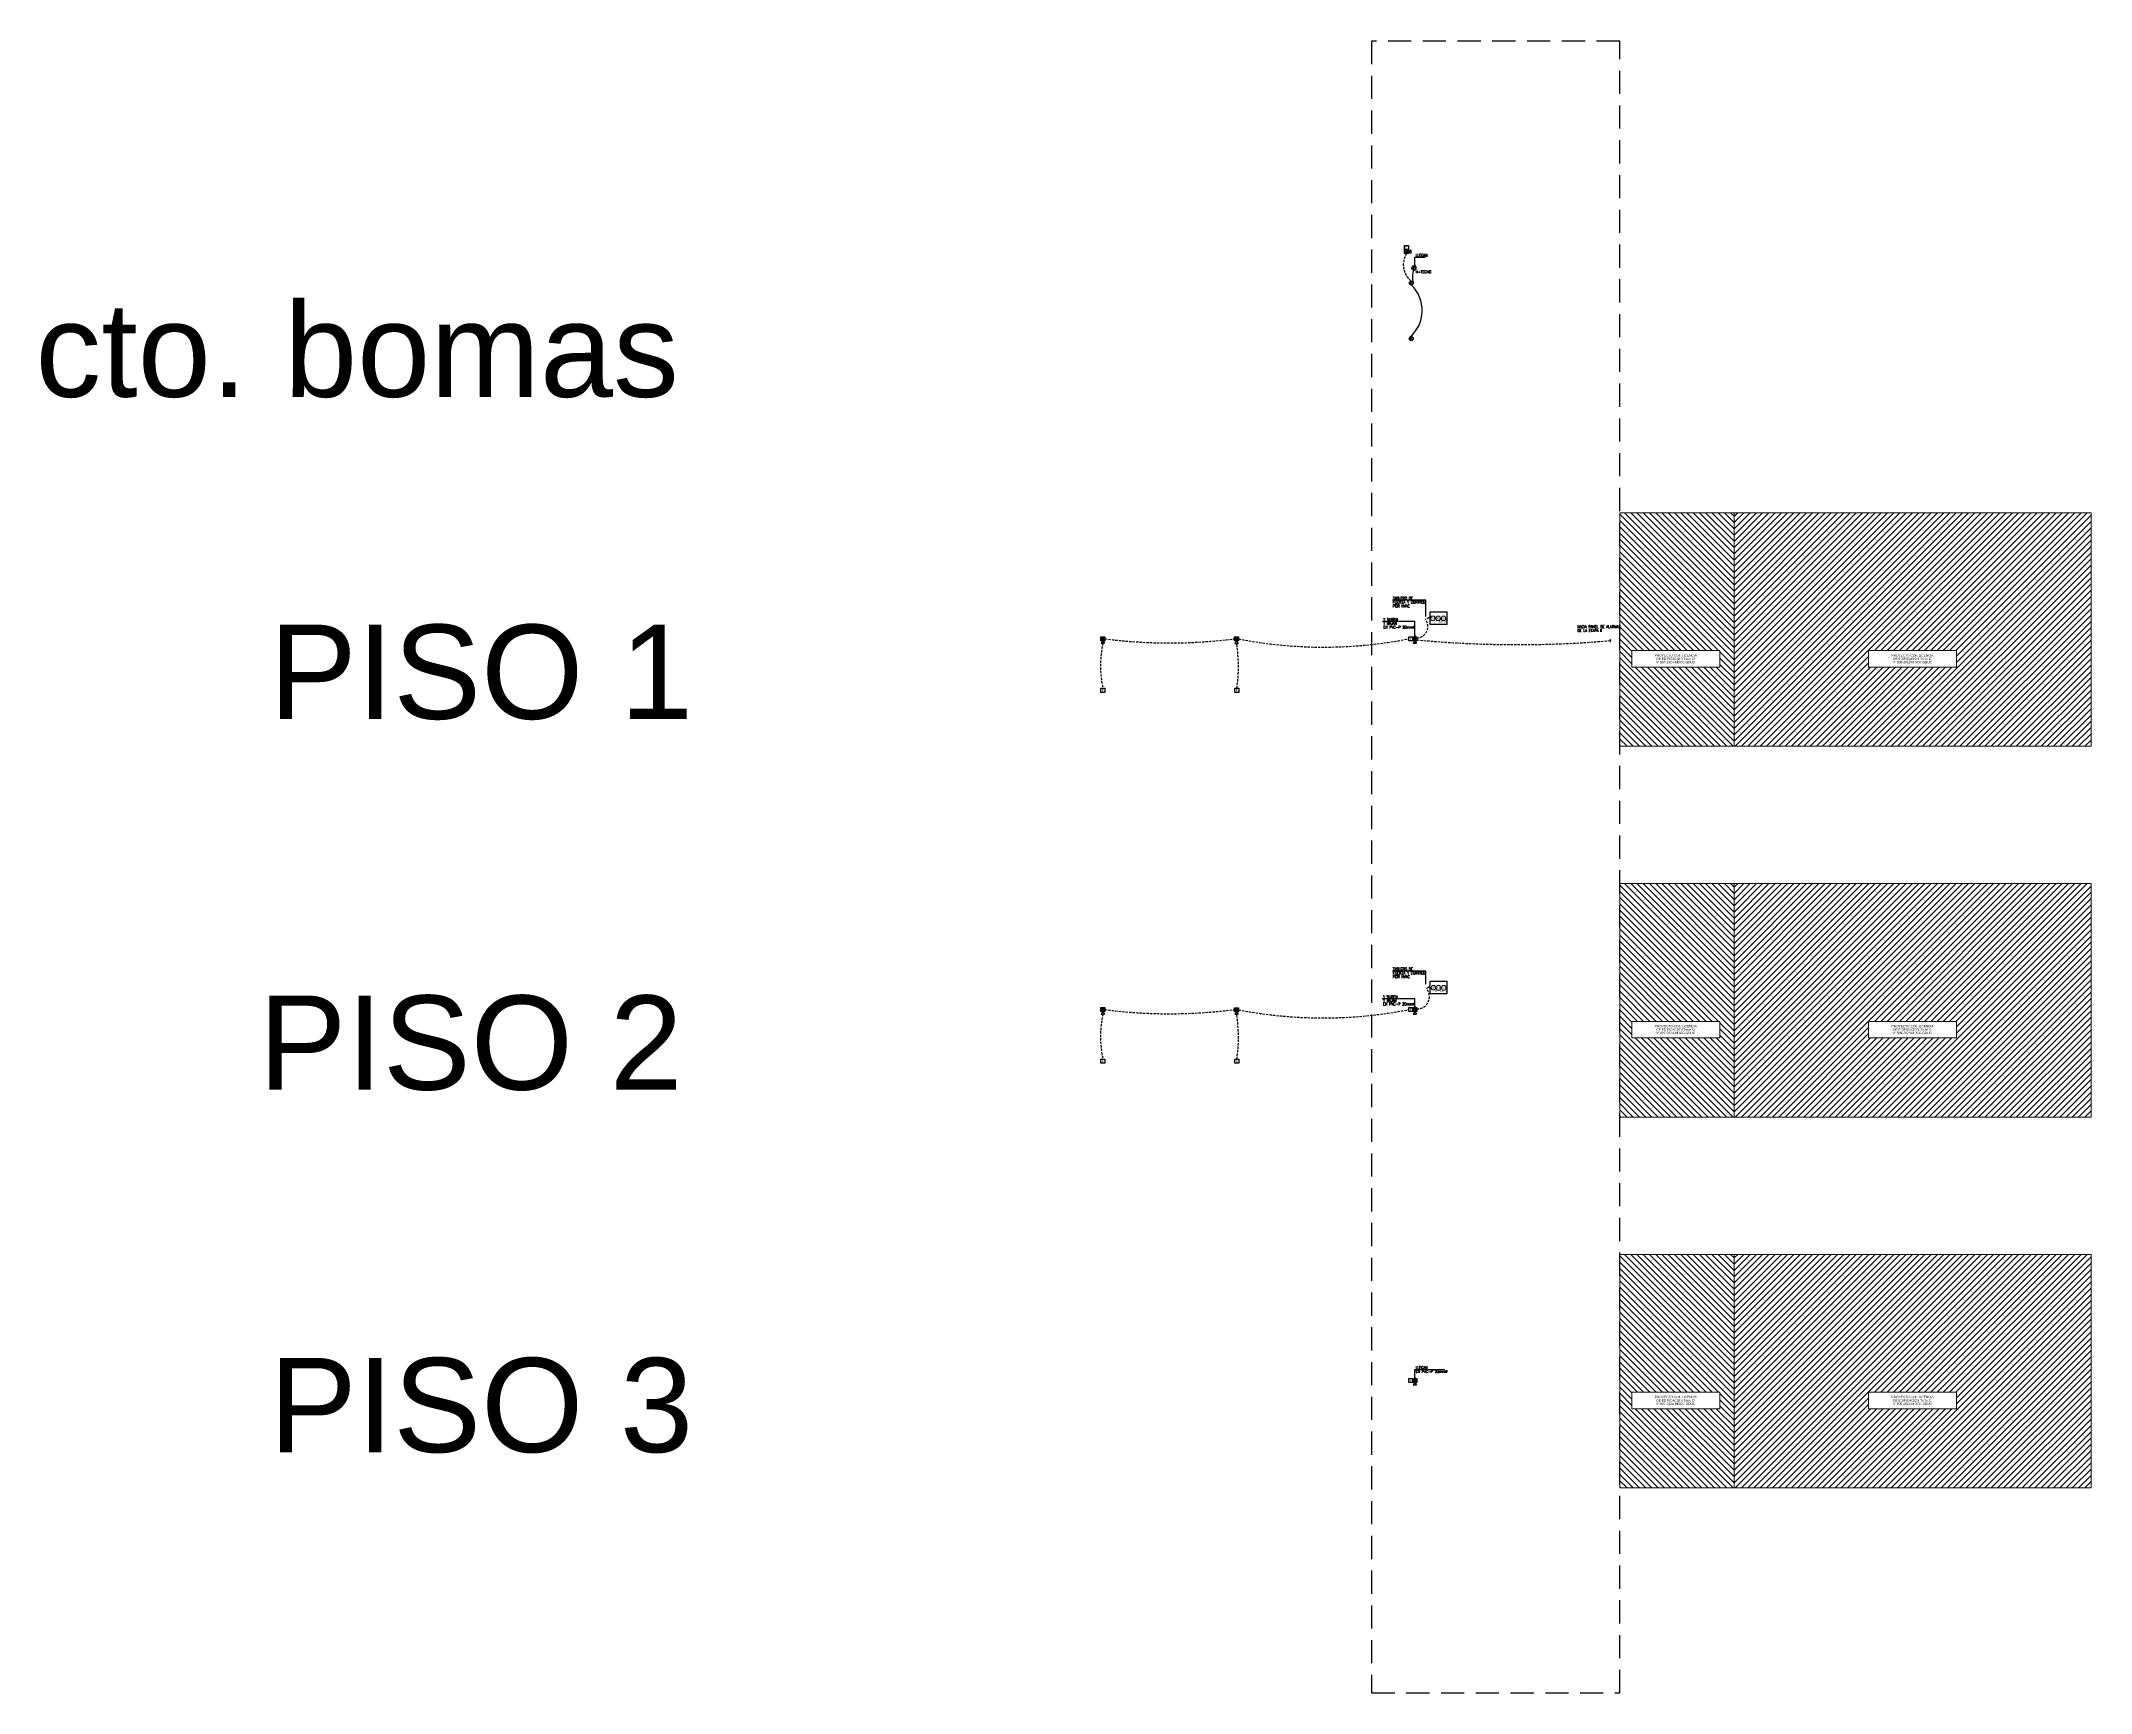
# Model space of a CAD drawing. Header units: millimetres. Extents: x 226245 to 226466, y 8188089 to 8188267.
import ezdxf
from ezdxf.enums import TextEntityAlignment as Align

# ---------------------------------------------------------------- set-up
doc = ezdxf.new("R2010")
doc.units = ezdxf.units.MM
doc.linetypes.add('DASHED', pattern=[0.75, 0.5, -0.25])
for name, color, linetype in [('00_GRUPO3S', 7, 'DASHED'), ('MQ.TUBERÍA PVC 20mmø', 140, 'Continuous'), ('TUBERIA PVC (CIRCUITO NAC)', 5, 'Continuous')]:
    doc.layers.add(name, color=color, linetype=linetype)
for name, color, linetype, lineweight in [('A-ANNO-NOTE', 7, 'Continuous', 9), ('G-ANNO-TEXT', 7, 'Continuous', 9), ('IE_ TUBERÍA POR TECHO', 3, 'Continuous', 25), ('MQ.CAJA PASO', 94, 'Continuous', 40), ('MQ.CORTE', 7, 'Continuous', 40), ('MQ.DETECTOR HUMO', 150, 'Continuous', 30), ('MQ.FLECHAS', 135, 'Continuous', 15), ('MQ.TEXTO GENERAL', 255, 'Continuous', 40), ('MQ.TEXTOS GENERALES', 7, 'Continuous', 30)]:
    doc.layers.add(name, color=color, linetype=linetype, lineweight=lineweight)
doc.layers.add('Anotaciones genéricas', color=7, linetype='Continuous', lineweight=9, true_color=0xf26722)
doc.styles.add('Arial Narrow_2', font='ARIALN.TTF', dxfattribs={"height": 2})
doc.styles.add('Arial_13', font='arial.ttf', dxfattribs={"width": 0.75, "height": 2.38125})
doc.styles.add('MQTEXTO', font='romans.shx')
doc.styles.get("Standard").update_dxf_attribs({"font": 'arial.ttf'})
doc.dimstyles.new('ISO-25', dxfattribs={"dimtxt": 2.5, "dimasz": 2.5, "dimexe": 1.25, "dimexo": 0.625, "dimtad": 1, "dimtxsty": 'Standard', "dimcen": 2.5, "dimadec": 0, "dimazin": 0, "dimtfac": 1, "dimtmove": 0, "dimatfit": 3, "dimfxl": 1, "dimarcsym": 0})

# ---------------------------------------------------------------- blocks, each defined once
blk = doc.blocks.new('AVISADOR SONORO 1 EN 125')
at = {"layer": 'MQ.DETECTOR HUMO'}
h = blk.add_hatch(color=256, dxfattribs=at)
h.paths.add_polyline_path([(-0.22, 0), (-0.28, 0.06, 0.198912), (-0.31, 0, 0.198912), (-0.28, -0.06)])
h.paths.add_polyline_path([(-0.28, -0.06, 0.414214), (-0.15, -0.06), (-0.22, 0)])
h.paths.add_polyline_path([(-0.15, -0.06, 0.198912), (-0.13, 0, 0.198912), (-0.15, 0.06), (-0.22, 0)])
h.paths.add_polyline_path([(-0.22, 0), (-0.15, 0.06, 0.414214), (-0.28, 0.06)])
for p, q in [((-0.7, 0.18), (-0.7, -0.18)), ((-0.37, -0.15), (-0.06, 0.15)), ((-0.37, 0.15), (-0.06, -0.15))]:
    blk.add_line(p, q, dxfattribs=at)
for points in [[(-0.43, 0), (-0.7, 0.18)], [(-0.43, 0), (-0.7, -0.18)]]:
    blk.add_lwpolyline(points, dxfattribs=at)
blk.add_lwpolyline([(-0.43, 0.22), (0, 0.22), (0, -0.22), (-0.43, -0.22)], close=True, dxfattribs=at)
blk.add_circle((-0.22, 0), 0.0909, dxfattribs=at)
blk = doc.blocks.new('ESTACION MANUAL 1 EN 125')
at = {"layer": 'MQ.DETECTOR HUMO'}
blk.add_lwpolyline([(-0.433, 0.2165), (0, 0.2165), (0, -0.2165), (-0.433, -0.2165)], close=True, dxfattribs=at)
at = {"layer": 'MQ.TEXTOS GENERALES'}
blk.add_text('F', height=0.275, dxfattribs=at).set_placement((-0.2165, 0), align=Align.MIDDLE_CENTER)
blk = doc.blocks.new('DETECTOR DE HUMO 1 EN 125')
at = {"layer": 'MQ.DETECTOR HUMO'}
blk.add_circle((0, 0), 0.216, dxfattribs=at)
at = {"layer": 'MQ.DETECTOR HUMO', "style": 'MQTEXTO', "width": 0.9}
blk.add_text('H', height=0.275, dxfattribs=at).set_placement((0, -0.01), align=Align.MIDDLE_CENTER)
blk = doc.blocks.new('CAJA PASE 1 EN 125')
at = {"layer": 'MQ.CAJA PASO'}
blk.add_circle((0, 0.22), 0.218, dxfattribs=at)
at = {"layer": 'MQ.CAJA PASO', "style": 'MQTEXTO'}
blk.add_text('P', height=0.224, dxfattribs=at).set_placement((-0.1, 0.1))
blk = doc.blocks.new('CORTE 125')
at = {"layer": 'MQ.CORTE'}
blk.add_open_spline([(0.05, -0.09), (0.05, -0.09), (-0.14, -0.03), (0.14, 0.04), (-0.05, 0.08), (-0.05, 0.08), (-0.05, 0.08)], degree=3, knots=[0.0293121, 0.0293121, 0.0293121, 0.0293121, 0.116982, 0.3301937, 0.4310679, 0.4444302, 0.4444302, 0.4444302, 0.4444302], dxfattribs=at)
blk = doc.blocks.new('MODULO DE CONTROL')
at = {"layer": 'Anotaciones genéricas', "color": 30, "lineweight": 9}
for p, q in [((-0.25, 0), (-0.12, 0.21)), ((-0.12, 0.21), (-0.25, 0)), ((-0.12, -0.21), (-0.25, 0)), ((-0.25, 0), (-0.12, -0.21)), ((-0.12, 0.21), (0.12, 0.21)), ((0.12, 0.21), (-0.12, 0.21)), ((0.25, 0), (0.12, 0.21)), ((0.25, 0), (0.12, 0.21)), ((0.12, -0.21), (0.25, 0)), ((0.12, -0.21), (0.25, 0)), ((-0.12, -0.21), (0.12, -0.21)), ((-0.12, -0.21), (0.12, -0.21))]:
    blk.add_line(p, q, dxfattribs=at)
at = {"layer": 'A-ANNO-NOTE', "color": 30, "style": 'Arial_13', "width": 0.6}
blk.add_text('AOM', height=0.179, dxfattribs=at).set_placement((-0.17, -0.08))

msp = doc.modelspace()

# ---------------------------------------------------------------- hatches: boundary and pattern name
at = {"lineweight": 0}
h = msp.add_hatch(dxfattribs=at)
h.set_pattern_fill('ANSI31', color=8, scale=0.15, angle=90)
h.set_pattern_definition([(135, (223333.8228, 8186568.11445), (-0.336759605, -0.336759605), [])])
h.paths.add_polyline_path([(226415.27, 8188191.09), (226427.61, 8188191.09), (226427.61, 8188216.28), (226415.27, 8188216.28)])
h.paths.add_polyline_path([(226426.07, 8188201.42), (226426.07, 8188199.64), (226416.58, 8188199.64), (226416.58, 8188201.42)], flags=16)
h.paths.add_polyline_path([(226419.07, 8188199.97), (226423.57, 8188199.97), (226423.57, 8188200.36), (226419.07, 8188200.36)], flags=8)
h.paths.add_polyline_path([(226419.15, 8188200.34), (226423.49, 8188200.34), (226423.49, 8188200.73), (226419.15, 8188200.73)], flags=8)
h.paths.add_polyline_path([(226418.99, 8188200.7), (226423.66, 8188200.7), (226423.66, 8188201.09), (226418.99, 8188201.09)], flags=8)
h = msp.add_hatch(dxfattribs=at)
h.set_pattern_fill('ANSI31', color=8, scale=0.15)
h.set_pattern_definition([(45, (223326.37503, 8186568.11445), (-0.336759605, 0.336759605), [])])
h.paths.add_polyline_path([(226466.12, 8188216.28), (226427.61, 8188216.28), (226427.61, 8188191.09), (226466.12, 8188191.09)])
h.paths.add_polyline_path([(226442.12, 8188201.42), (226451.6, 8188201.42), (226451.6, 8188199.64), (226442.12, 8188199.64)], flags=16)
h.paths.add_polyline_path([(226444.61, 8188199.97), (226449.11, 8188199.97), (226449.11, 8188200.36), (226444.61, 8188200.36)], flags=8)
h.paths.add_polyline_path([(226444.69, 8188200.34), (226449.03, 8188200.34), (226449.03, 8188200.73), (226444.69, 8188200.73)], flags=8)
h.paths.add_polyline_path([(226444.53, 8188200.7), (226449.2, 8188200.7), (226449.2, 8188201.09), (226444.53, 8188201.09)], flags=8)
h = msp.add_hatch(dxfattribs=at)
h.set_pattern_fill('ANSI31', color=8, scale=0.15, angle=90)
h.set_pattern_definition([(135, (223333.8228, 8186528.11445), (-0.336759605, -0.336759605), [])])
h.paths.add_polyline_path([(226415.27, 8188151.09), (226427.61, 8188151.09), (226427.61, 8188176.28), (226415.27, 8188176.28)])
h.paths.add_polyline_path([(226426.07, 8188161.42), (226426.07, 8188159.64), (226416.58, 8188159.64), (226416.58, 8188161.42)], flags=16)
h.paths.add_polyline_path([(226419.07, 8188159.97), (226423.57, 8188159.97), (226423.57, 8188160.36), (226419.07, 8188160.36)], flags=8)
h.paths.add_polyline_path([(226419.15, 8188160.34), (226423.49, 8188160.34), (226423.49, 8188160.73), (226419.15, 8188160.73)], flags=8)
h.paths.add_polyline_path([(226418.99, 8188160.7), (226423.66, 8188160.7), (226423.66, 8188161.09), (226418.99, 8188161.09)], flags=8)
h = msp.add_hatch(dxfattribs=at)
h.set_pattern_fill('ANSI31', color=8, scale=0.15)
h.set_pattern_definition([(45, (223326.375, 8186528.11445), (-0.336759605, 0.336759605), [])])
h.paths.add_polyline_path([(226466.12, 8188176.28), (226427.61, 8188176.28), (226427.61, 8188151.09), (226466.12, 8188151.09)])
h.paths.add_polyline_path([(226442.12, 8188161.42), (226451.6, 8188161.42), (226451.6, 8188159.64), (226442.12, 8188159.64)], flags=16)
h.paths.add_polyline_path([(226444.61, 8188159.97), (226449.11, 8188159.97), (226449.11, 8188160.36), (226444.61, 8188160.36)], flags=8)
h.paths.add_polyline_path([(226444.69, 8188160.34), (226449.03, 8188160.34), (226449.03, 8188160.73), (226444.69, 8188160.73)], flags=8)
h.paths.add_polyline_path([(226444.53, 8188160.7), (226449.2, 8188160.7), (226449.2, 8188161.09), (226444.53, 8188161.09)], flags=8)
h = msp.add_hatch(dxfattribs=at)
h.set_pattern_fill('ANSI31', color=8, scale=0.15, angle=90)
h.set_pattern_definition([(135, (223333.8228, 8186488.11445), (-0.336759605, -0.336759605), [])])
h.paths.add_polyline_path([(226415.27, 8188111.09), (226427.61, 8188111.09), (226427.61, 8188136.28), (226415.27, 8188136.28)])
h.paths.add_polyline_path([(226426.07, 8188121.42), (226426.07, 8188119.64), (226416.58, 8188119.64), (226416.58, 8188121.42)], flags=16)
h.paths.add_polyline_path([(226419.07, 8188119.97), (226423.57, 8188119.97), (226423.57, 8188120.36), (226419.07, 8188120.36)], flags=8)
h.paths.add_polyline_path([(226419.15, 8188120.34), (226423.49, 8188120.34), (226423.49, 8188120.73), (226419.15, 8188120.73)], flags=8)
h.paths.add_polyline_path([(226418.99, 8188120.7), (226423.66, 8188120.7), (226423.66, 8188121.09), (226418.99, 8188121.09)], flags=8)
h = msp.add_hatch(dxfattribs=at)
h.set_pattern_fill('ANSI31', color=8, scale=0.15)
h.set_pattern_definition([(45, (223326.37503, 8186488.11445), (-0.336759605, 0.336759605), [])])
h.paths.add_polyline_path([(226466.12, 8188136.28), (226427.61, 8188136.28), (226427.61, 8188111.09), (226466.12, 8188111.09)])
h.paths.add_polyline_path([(226442.12, 8188121.42), (226451.6, 8188121.42), (226451.6, 8188119.64), (226442.12, 8188119.64)], flags=16)
h.paths.add_polyline_path([(226444.61, 8188119.97), (226449.11, 8188119.97), (226449.11, 8188120.36), (226444.61, 8188120.36)], flags=8)
h.paths.add_polyline_path([(226444.69, 8188120.34), (226449.03, 8188120.34), (226449.03, 8188120.73), (226444.69, 8188120.73)], flags=8)
h.paths.add_polyline_path([(226444.53, 8188120.7), (226449.2, 8188120.7), (226449.2, 8188121.09), (226444.53, 8188121.09)], flags=8)

# ---------------------------------------------------------------- linework, layer by layer
at = {"color": 8, "lineweight": 0}
for points in [[(226415.27, 8188216.28), (226427.61, 8188216.28), (226427.61, 8188191.09), (226415.27, 8188191.09)], [(226427.61, 8188216.28), (226466.12, 8188216.28), (226466.12, 8188191.09), (226427.61, 8188191.09)], [(226416.58, 8188201.42), (226426.07, 8188201.42), (226426.07, 8188199.64), (226416.58, 8188199.64)], [(226442.12, 8188201.42), (226451.6, 8188201.42), (226451.6, 8188199.64), (226442.12, 8188199.64)], [(226415.27, 8188176.28), (226427.61, 8188176.28), (226427.61, 8188151.09), (226415.27, 8188151.09)], [(226427.61, 8188176.28), (226466.12, 8188176.28), (226466.12, 8188151.09), (226427.61, 8188151.09)], [(226416.58, 8188161.42), (226426.07, 8188161.42), (226426.07, 8188159.64), (226416.58, 8188159.64)], [(226442.12, 8188161.42), (226451.6, 8188161.42), (226451.6, 8188159.64), (226442.12, 8188159.64)], [(226415.27, 8188136.28), (226427.61, 8188136.28), (226427.61, 8188111.09), (226415.27, 8188111.09)], [(226427.61, 8188136.28), (226466.12, 8188136.28), (226466.12, 8188111.09), (226427.61, 8188111.09)], [(226416.58, 8188121.42), (226426.07, 8188121.42), (226426.07, 8188119.64), (226416.58, 8188119.64)], [(226442.12, 8188121.42), (226451.6, 8188121.42), (226451.6, 8188119.64), (226442.12, 8188119.64)]]:
    msp.add_lwpolyline(points, close=True, dxfattribs=at)
at = {"layer": '00_GRUPO3S', "color": 2, "ltscale": 5}
msp.add_lwpolyline([(226415.27, 8188267.17), (226388.49, 8188267.17), (226388.49, 8188088.97), (226415.27, 8188088.97)], close=True, dxfattribs=at)
at = {"layer": 'MQ.FLECHAS'}
for centre in [(226393.17, 8188242.96, 0), (226393.17, 8188202.96), (226393.17, 8188162.96), (226393.17, 8188122.96)]:
    msp.add_circle(centre, 0.0478, dxfattribs=at)
at = {"layer": 'MQ.TUBERÍA PVC 20mmø', "linetype": 'DASHED', "ltscale": 0.5}
for centre, radius, start, end in [((226394.11, 8188243.03), 2.2, 146.6044, 232.6818), ((226393.28, 8188204.04), 1.28, 274.7837, 37.0734), ((226366.69, 8188256.69), 54.45, 262.644, 277.4059), ((226383.28, 8188249.72), 47.93, 259.0086, 281.1184), ((226404.26, 8188318.64), 116.58, 264.648, 274.9172), ((226370.53, 8188199.78), 11.29, 167.57, 192.4792), ((226358.54, 8188199.67), 15.59, 351.4066, 9.3026), ((226393.4, 8188164.09), 1.33, 269.183, 41.1084), ((226366.69, 8188216.69), 54.45, 262.644, 277.4059), ((226383.28, 8188209.72), 47.93, 259.0086, 281.1184), ((226370.53, 8188159.78), 11.29, 167.57, 192.4792), ((226358.54, 8188159.67), 15.59, 351.4066, 9.3026)]:
    msp.add_arc(centre, radius, start, end, dxfattribs=at)
at = {"layer": 'MQ.TUBERÍA PVC 20mmø', "ltscale": 0.5}
for centre, radius, start, end in [((226394.93, 8188241.69), 2.03, 157.3323, 196.3649), ((226390.12, 8188238.11), 3.83, 310.764, 45.5869)]:
    msp.add_arc(centre, radius, start, end, dxfattribs=at)
at = {"layer": 'TUBERIA PVC (CIRCUITO NAC)', "color": 4, "linetype": 'Continuous', "lineweight": -2}
for points in [[(226394.5, 8188204.89), (226394.83, 8188205.06), (226394.83, 8188205.6), (226396.62, 8188205.6), (226396.62, 8188204.23), (226394.83, 8188204.23), (226394.83, 8188204.95), (226394.5, 8188204.89)], [(226394.5, 8188165.04), (226394.83, 8188165.21), (226394.83, 8188165.75), (226396.62, 8188165.75), (226396.62, 8188164.38), (226394.83, 8188164.38), (226394.83, 8188165.1), (226394.5, 8188165.04)]]:
    msp.add_lwpolyline(points, dxfattribs=at)

# ---------------------------------------------------------------- block references
at = {"layer": 'IE_ TUBERÍA POR TECHO', "xscale": 1.154254370348381, "yscale": 1.154254370348381, "zscale": 1.154254370348381}
for p in [(226395.1, 8188204.9), (226395.67, 8188204.89), (226396.24, 8188204.89), (226395.16, 8188165.05), (226395.72, 8188165.04), (226396.29, 8188165.04)]:
    msp.add_blockref('MODULO DE CONTROL', p, dxfattribs=at)
at = {"layer": 'MQ.CAJA PASO'}
msp.add_blockref('CAJA PASE 1 EN 125', (226393.06, 8188242.47), dxfattribs=at)
at = {"layer": 'MQ.CORTE'}
msp.add_blockref('CORTE 125', (226414.25, 8188202.49), dxfattribs=at)
at = {"layer": 'MQ.DETECTOR HUMO'}
for name, p in [('ESTACION MANUAL 1 EN 125', (226392.48, 8188244.89)), ('DETECTOR DE HUMO 1 EN 125', (226392.77, 8188241.06)), ('DETECTOR DE HUMO 1 EN 125', (226392.77, 8188235.06)), ('ESTACION MANUAL 1 EN 125', (226392.95, 8188202.69)), ('ESTACION MANUAL 1 EN 125', (226359.72, 8188197.13)), ('ESTACION MANUAL 1 EN 125', (226374.17, 8188197.13)), ('ESTACION MANUAL 1 EN 125', (226392.95, 8188162.69)), ('ESTACION MANUAL 1 EN 125', (226359.72, 8188157.13)), ('ESTACION MANUAL 1 EN 125', (226374.17, 8188157.13)), ('ESTACION MANUAL 1 EN 125', (226392.95, 8188122.69))]:
    msp.add_blockref(name, p, dxfattribs=at)
for p, rotation in [((226392.05, 8188244.46), 180), ((226359.5, 8188202.91), 90), ((226373.92, 8188202.89), 90), ((226393.17, 8188202.91), 90), ((226359.5, 8188162.91), 90), ((226373.92, 8188162.89), 90), ((226393.17, 8188162.91), 90), ((226393.17, 8188122.91), 90)]:
    msp.add_blockref('AVISADOR SONORO 1 EN 125', p, dxfattribs=dict(at, rotation=rotation))

# ---------------------------------------------------------------- texts
at = {"char_height": 10.162, "attachment_point": 1}
for s, width, insert in [('cto. bomas', 71.4904, (226244.32, 8188238.95, 0)), ('PISO 1', 46.5871, (226269.53, 8188204.21)), ('PISO 2', 46.5871, (226268.41, 8188164.21, 0)), ('PISO 3', 46.5871, (226269.53, 8188125.11))]:
    msp.add_mtext_dynamic_manual_height_columns(s, width=width, gutter_width=50.81, heights=[0], dxfattribs=dict(at, insert=insert))
at = {"layer": 'G-ANNO-TEXT', "char_height": 0.213, "width": 0.2048, "attachment_point": 1, "style": 'Arial Narrow_2'}
for s, insert in [('JF', (226395.22, 8188204.66)), ('EA', (226395.79, 8188204.66)), ('IA', (226396.36, 8188204.65)), ('JF', (226395.28, 8188164.81)), ('EA', (226395.84, 8188164.81)), ('IA', (226396.41, 8188164.8))]:
    msp.add_mtext(s, dxfattribs=dict(at, insert=insert))
at = {"layer": 'MQ.TEXTO GENERAL', "color": 7, "style": 'MQTEXTO', "width": 0.7}
for s, height, p in [('LLEGAN', 0.312, (226393.24, 8188244.06, 0)), ('H=TECHO', 0.312, (226393.24, 8188242.27, 0)), ('TABLERO DE', 0.312, (226390.79, 8188207.06)), ('Y SUBEN', 0.312, (226389.75, 8188204.77)), ('HACIA PANEL DE ALARMAS', 0.3125, (226410.7, 8188203.99)), ('TABLERO DE', 0.312, (226390.79, 8188167.06, 0)), ('Y SUBEN', 0.312, (226389.73, 8188164.06)), ('LLEGAN', 0.312, (226393.24, 8188124.06))]:
    msp.add_text(s, height=height, rotation=360, dxfattribs=at).set_placement(p, align=Align.MIDDLE_LEFT)
for s, height, p in [('FUERZA Y CONTROL', 0.3125, (226390.79, 8188206.64)), ('POR HVAC', 0.312, (226390.79, 8188206.23)), ('Y BAJAN', 0.312, (226389.75, 8188204.35)), ('EN PVC-P 20mm%%C', 0.3125, (226389.75, 8188203.94)), ('DE LA ETAPA II', 0.3125, (226410.7, 8188203.58)), ('FUERZA Y CONTROL', 0.3125, (226390.79, 8188166.64, 0)), ('POR HVAC', 0.312, (226390.79, 8188166.23, 0)), ('Y BAJAN', 0.312, (226389.73, 8188163.65)), ('EN PVC-P 20mm%%C', 0.3125, (226389.73, 8188163.29)), ('EN PVC-P 20mm%%C', 0.3125, (226393.24, 8188123.65))]:
    msp.add_text(s, height=height, dxfattribs=at).set_placement(p, align=Align.MIDDLE_LEFT)
at = {"layer": 'MQ.TEXTOS GENERALES'}
for s, p in [('PROYECTO CON LICENCIA', (226421.32, 8188200.9)), ('N° 897-2024-MDCC-GDUC ', (226421.32, 8188200.17)), ('DE EDIFICACION Torre D:', (226421.32, 8188200.53)), ('PROYECTO CON LICENCIA', (226446.86, 8188200.9)), ('N° 509-2023-MDCC-GDUC ', (226446.86, 8188200.17)), ('DE EDIFICACION Torre C:', (226446.86, 8188200.53)), ('PROYECTO CON LICENCIA', (226421.32, 8188160.9)), ('N° 897-2024-MDCC-GDUC ', (226421.32, 8188160.17)), ('DE EDIFICACION Torre D:', (226421.32, 8188160.53)), ('PROYECTO CON LICENCIA', (226446.86, 8188160.9)), ('N° 509-2023-MDCC-GDUC ', (226446.86, 8188160.17)), ('DE EDIFICACION Torre C:', (226446.86, 8188160.53)), ('PROYECTO CON LICENCIA', (226421.32, 8188120.9)), ('DE EDIFICACION Torre D:', (226421.32, 8188120.53)), ('PROYECTO CON LICENCIA', (226446.86, 8188120.9)), ('DE EDIFICACION Torre C:', (226446.86, 8188120.53)), ('N° 897-2024-MDCC-GDUC ', (226421.32, 8188120.17)), ('N° 509-2023-MDCC-GDUC ', (226446.86, 8188120.17))]:
    msp.add_text(s, height=0.25, dxfattribs=at).set_placement(p, align=Align.MIDDLE_CENTER)

# ---------------------------------------------------------------- leaders
at = {"layer": 'MQ.FLECHAS'}
for points in [[(226393.17, 8188242.99, 0), (226393.17, 8188243.86, 0), (226394.28, 8188243.86, 0)], [(226394.35, 8188205.11), (226394.35, 8188206.85), (226390.76, 8188206.85)], [(226393.17, 8188203), (226393.17, 8188204.56), (226389.68, 8188204.56)], [(226394.35, 8188165.45, 0), (226394.35, 8188166.85, 0), (226390.76, 8188166.85, 0)], [(226393.17, 8188162.99), (226393.17, 8188163.86), (226389.62, 8188163.86)], [(226393.17, 8188122.99), (226393.17, 8188123.86), (226396.4, 8188123.86)]]:
    msp.add_leader(points, dimstyle='ISO-25', override={"dimasz": 0.22, "dimfxl": 0.15, "dimfxlon": 1, "dimtzin": 0}, dxfattribs=at)

doc.saveas('drawing.dxf')
